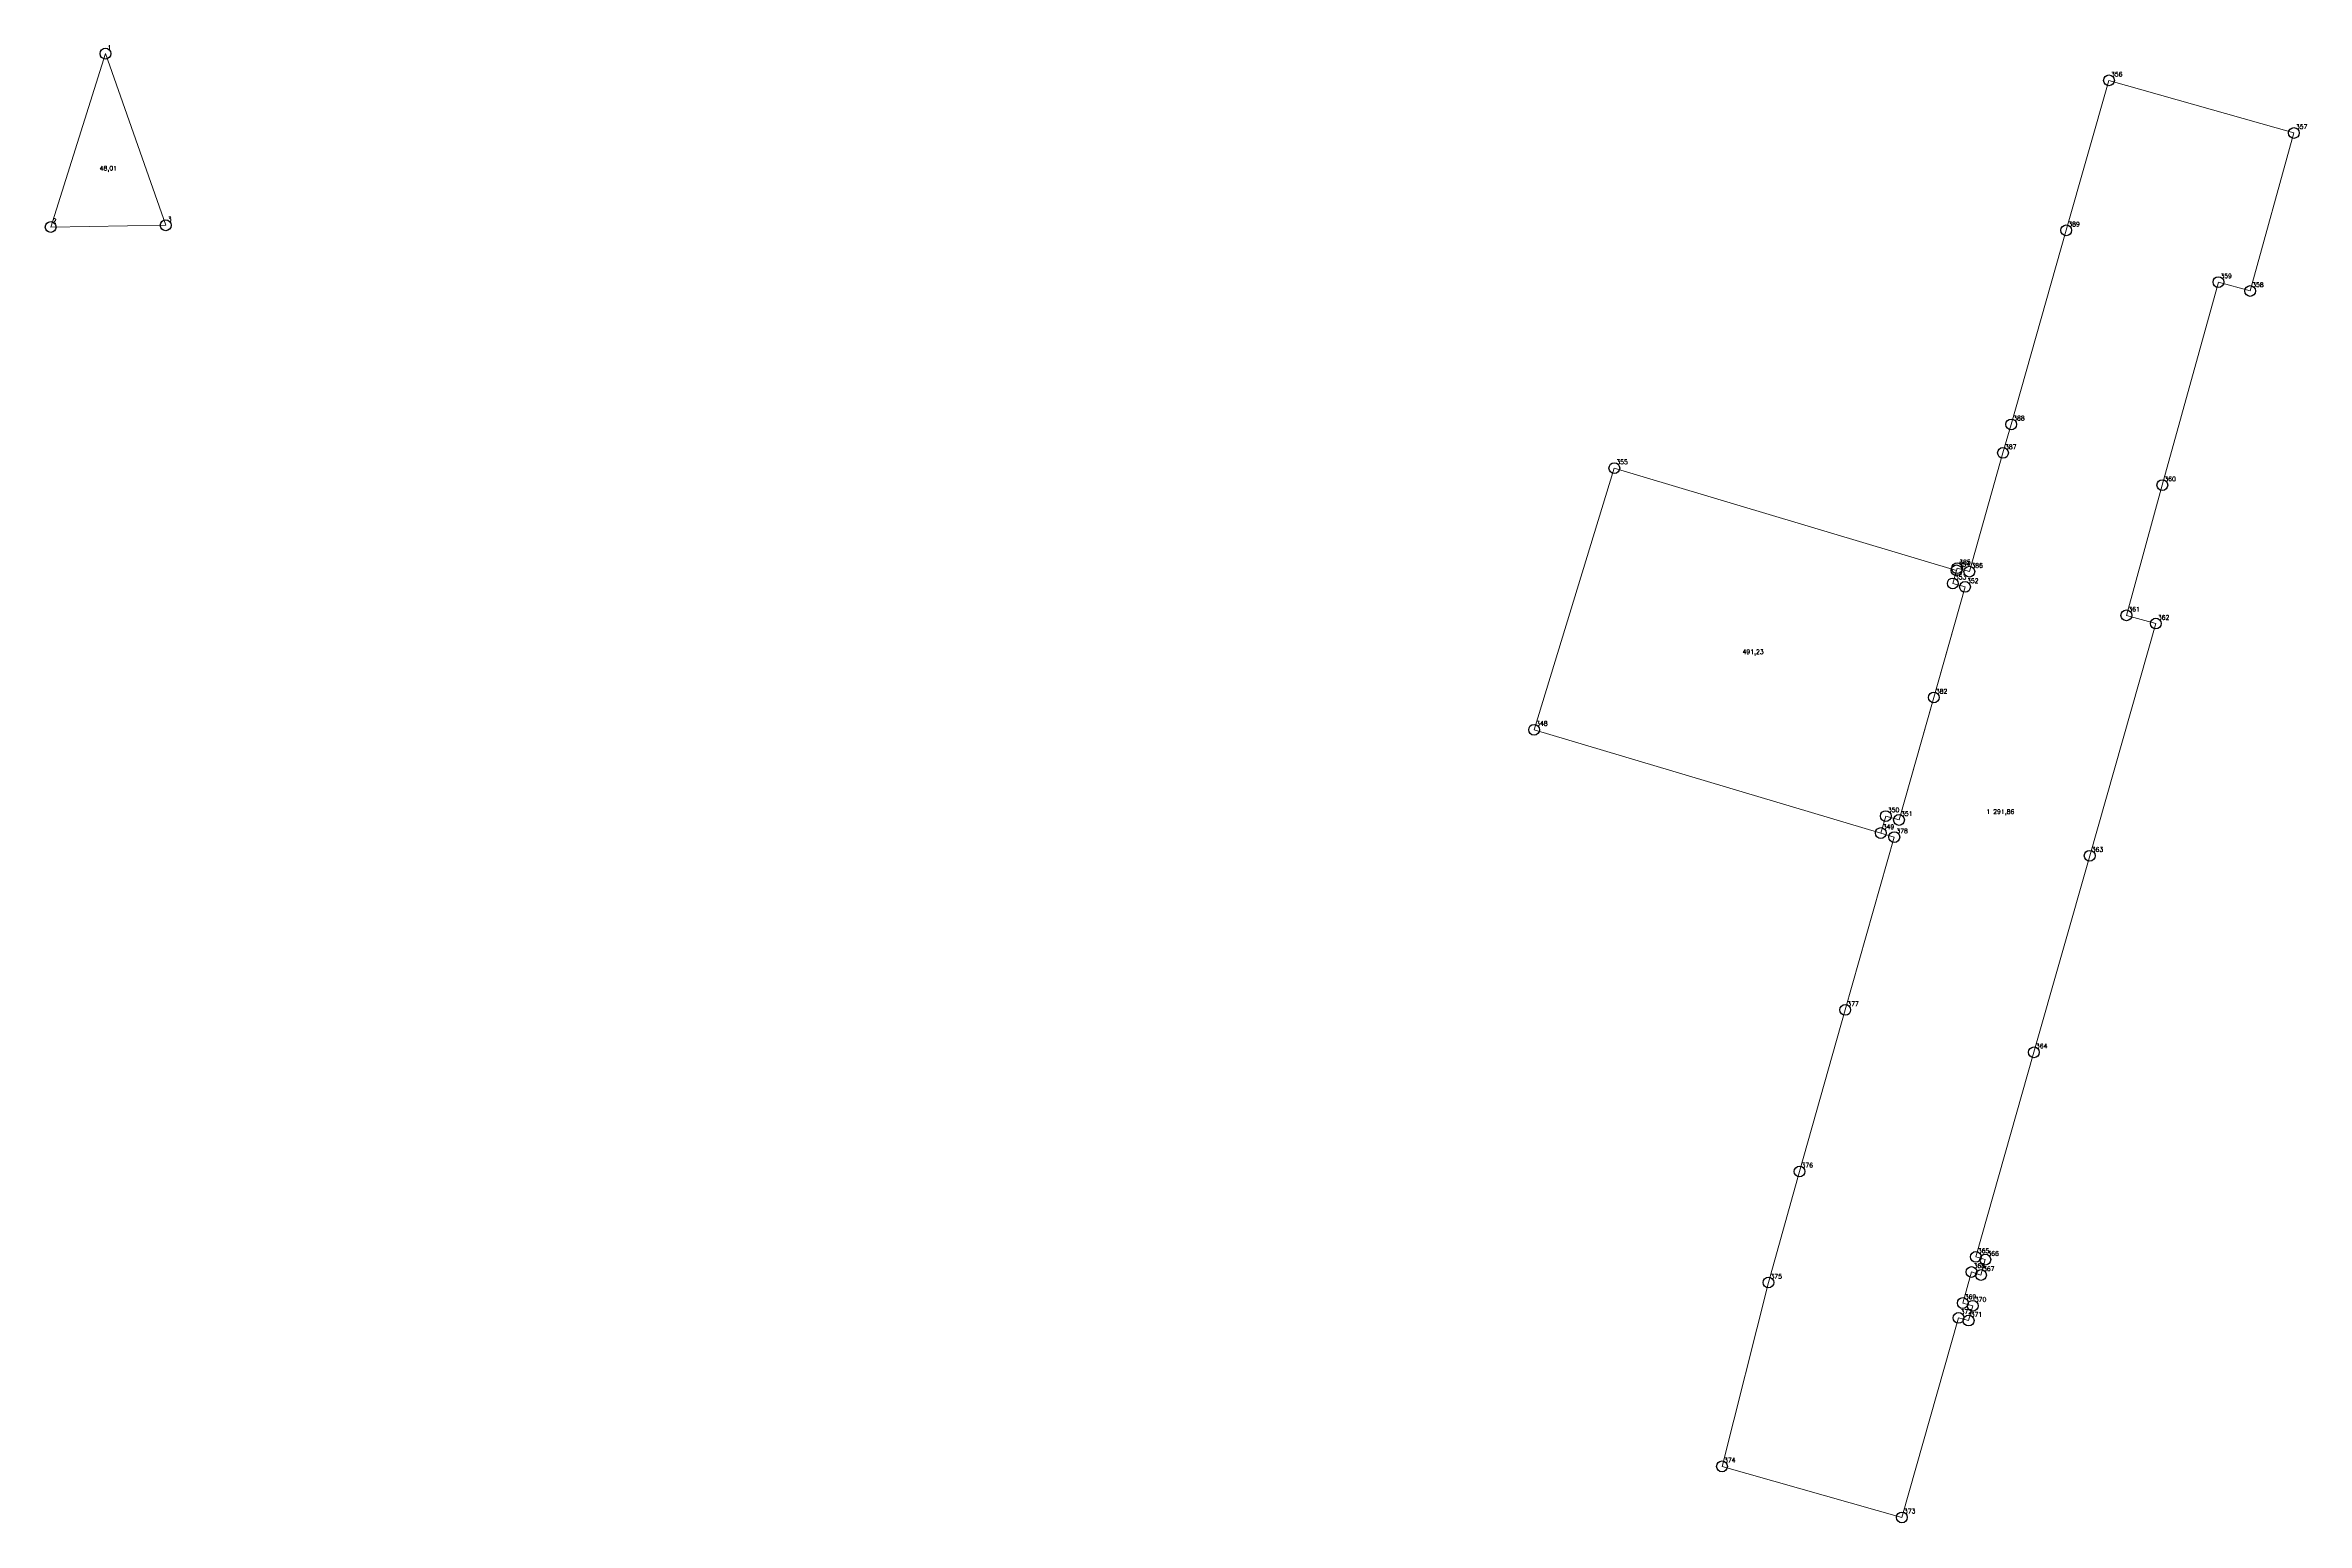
# Model space of a CAD drawing. Extents: x 1391590 to 1398287, y 355684 to 360776.
# Drawn here: x 1394601.4 to 1394758.6, y 359145.6 to 359248.3 of the extents above; entities that cross this region are included whole.
import ezdxf

# ---------------------------------------------------------------- set-up
doc = ezdxf.new("R2010")
doc.units = 0
doc.header["$PDMODE"] = 33
doc.header["$PDSIZE"] = 0.75
doc.layers.add('2 - окн федерального значения', color=7, linetype='Continuous')
doc.styles.get("Standard").update_dxf_attribs({"font": 'simplex.shx'})

msp = doc.modelspace()

# ---------------------------------------------------------------- linework, layer by layer
at = {"layer": '2 - окн федерального значения', "color": 7, "lineweight": 20}
for points in [[(1394605.56, 359247.74), (1394609.75, 359235.8), (1394601.75, 359235.68), (1394605.56, 359247.74)], [(1394605.56, 359247.74), (1394609.75, 359235.8), (1394601.75, 359235.68), (1394605.56, 359247.74)], [(1394744.89, 359245.88), (1394757.75, 359242.22), (1394754.71, 359231.23), (1394752.5, 359231.85), (1394748.6, 359217.73), (1394746.1, 359208.67), (1394748.15, 359208.1), (1394743.55, 359191.95), (1394739.67, 359178.28), (1394735.63, 359164.05), (1394736.29, 359163.86), (1394735.99, 359162.79), (1394735.33, 359163), (1394734.72, 359160.84), (1394735.42, 359160.65), (1394735.13, 359159.62), (1394734.43, 359159.81), (1394730.49, 359145.93), (1394717.98, 359149.48), (1394721.21, 359162.27), (1394723.37, 359169.99), (1394726.55, 359181.23), (1394729.96, 359193.25), (1394729.02, 359193.53), (1394729.37, 359194.71), (1394730.29, 359194.44), (1394732.71, 359202.96), (1394734.88, 359210.65), (1394734.03, 359210.89), (1394734.33, 359211.95), (1394735.18, 359211.71), (1394737.52, 359219.97), (1394738.09, 359221.95), (1394741.92, 359235.45), (1394744.89, 359245.88)], [(1394704.91, 359200.71), (1394710.49, 359218.91), (1394734.29, 359211.8), (1394734.03, 359210.89), (1394734.88, 359210.65), (1394730.29, 359194.44), (1394729.37, 359194.71), (1394729.02, 359193.53), (1394704.91, 359200.71)]]:
    msp.add_lwpolyline(points, close=True, dxfattribs=at)
at = {"layer": '2 - окн федерального значения'}
for p in [(1394605.56, 359247.74), (1394744.89, 359245.88), (1394757.75, 359242.22), (1394601.75, 359235.68), (1394609.75, 359235.8), (1394741.92, 359235.45), (1394752.5, 359231.85), (1394754.71, 359231.23), (1394738.09, 359221.95), (1394710.49, 359218.91), (1394737.52, 359219.97), (1394748.6, 359217.73), (1394734.29, 359211.8), (1394734.33, 359211.95), (1394735.18, 359211.71), (1394734.03, 359210.89), (1394734.88, 359210.65), (1394746.1, 359208.67), (1394748.15, 359208.1), (1394732.71, 359202.96), (1394704.91, 359200.71), (1394729.37, 359194.71), (1394730.29, 359194.44), (1394729.02, 359193.53), (1394729.96, 359193.25), (1394743.55, 359191.95), (1394726.55, 359181.23), (1394739.67, 359178.28), (1394723.37, 359169.99), (1394735.63, 359164.05), (1394736.29, 359163.86), (1394721.21, 359162.27), (1394735.33, 359163), (1394735.99, 359162.79), (1394734.72, 359160.84), (1394735.42, 359160.65), (1394734.43, 359159.81), (1394735.13, 359159.62), (1394717.98, 359149.48), (1394730.49, 359145.93)]:
    msp.add_point(p, dxfattribs=at)

# ---------------------------------------------------------------- texts
at = {"layer": '2 - окн федерального значения', "color": 7}
for s, p in [('1', (1394605.7, 359248.01)), ('356', (1394745.03, 359246.15)), ('357', (1394757.89, 359242.5)), ('48,01', (1394605.16, 359239.61)), ('48,01', (1394605.16, 359239.61)), ('2', (1394601.89, 359235.95)), ('3', (1394609.89, 359236.07)), ('389', (1394742.06, 359235.72)), ('359', (1394752.64, 359232.12)), ('358', (1394754.85, 359231.51)), ('388', (1394738.23, 359222.23)), ('355', (1394710.63, 359219.19)), ('387', (1394737.66, 359220.24)), ('360', (1394748.74, 359218)), ('353', (1394734.17, 359211.17)), ('354', (1394734.43, 359212.07)), ('385', (1394734.47, 359212.22)), ('386', (1394735.32, 359211.98)), ('352', (1394735.02, 359210.92)), ('361', (1394746.24, 359208.94)), ('362', (1394748.29, 359208.37)), ('491,23', (1394719.41, 359205.98)), ('382', (1394732.85, 359203.23)), ('348', (1394705.05, 359200.99)), ('349', (1394729.16, 359193.81)), ('350', (1394729.51, 359194.98)), ('351', (1394730.43, 359194.72)), ('1 291,86', (1394736.36, 359194.86)), ('378', (1394730.1, 359193.52)), ('363', (1394743.69, 359192.23)), ('377', (1394726.69, 359181.5)), ('364', (1394739.81, 359178.56)), ('376', (1394723.51, 359170.27)), ('365', (1394735.77, 359164.32)), ('366', (1394736.43, 359164.13)), ('375', (1394721.35, 359162.54)), ('368', (1394735.47, 359163.28)), ('367', (1394736.13, 359163.07)), ('369', (1394734.86, 359161.12)), ('370', (1394735.56, 359160.93)), ('372', (1394734.57, 359160.08)), ('371', (1394735.27, 359159.89)), ('374', (1394718.12, 359149.76)), ('373', (1394730.63, 359146.21))]:
    msp.add_text(s, height=0.311, dxfattribs=at).set_placement(p)

doc.saveas('drawing.dxf')
